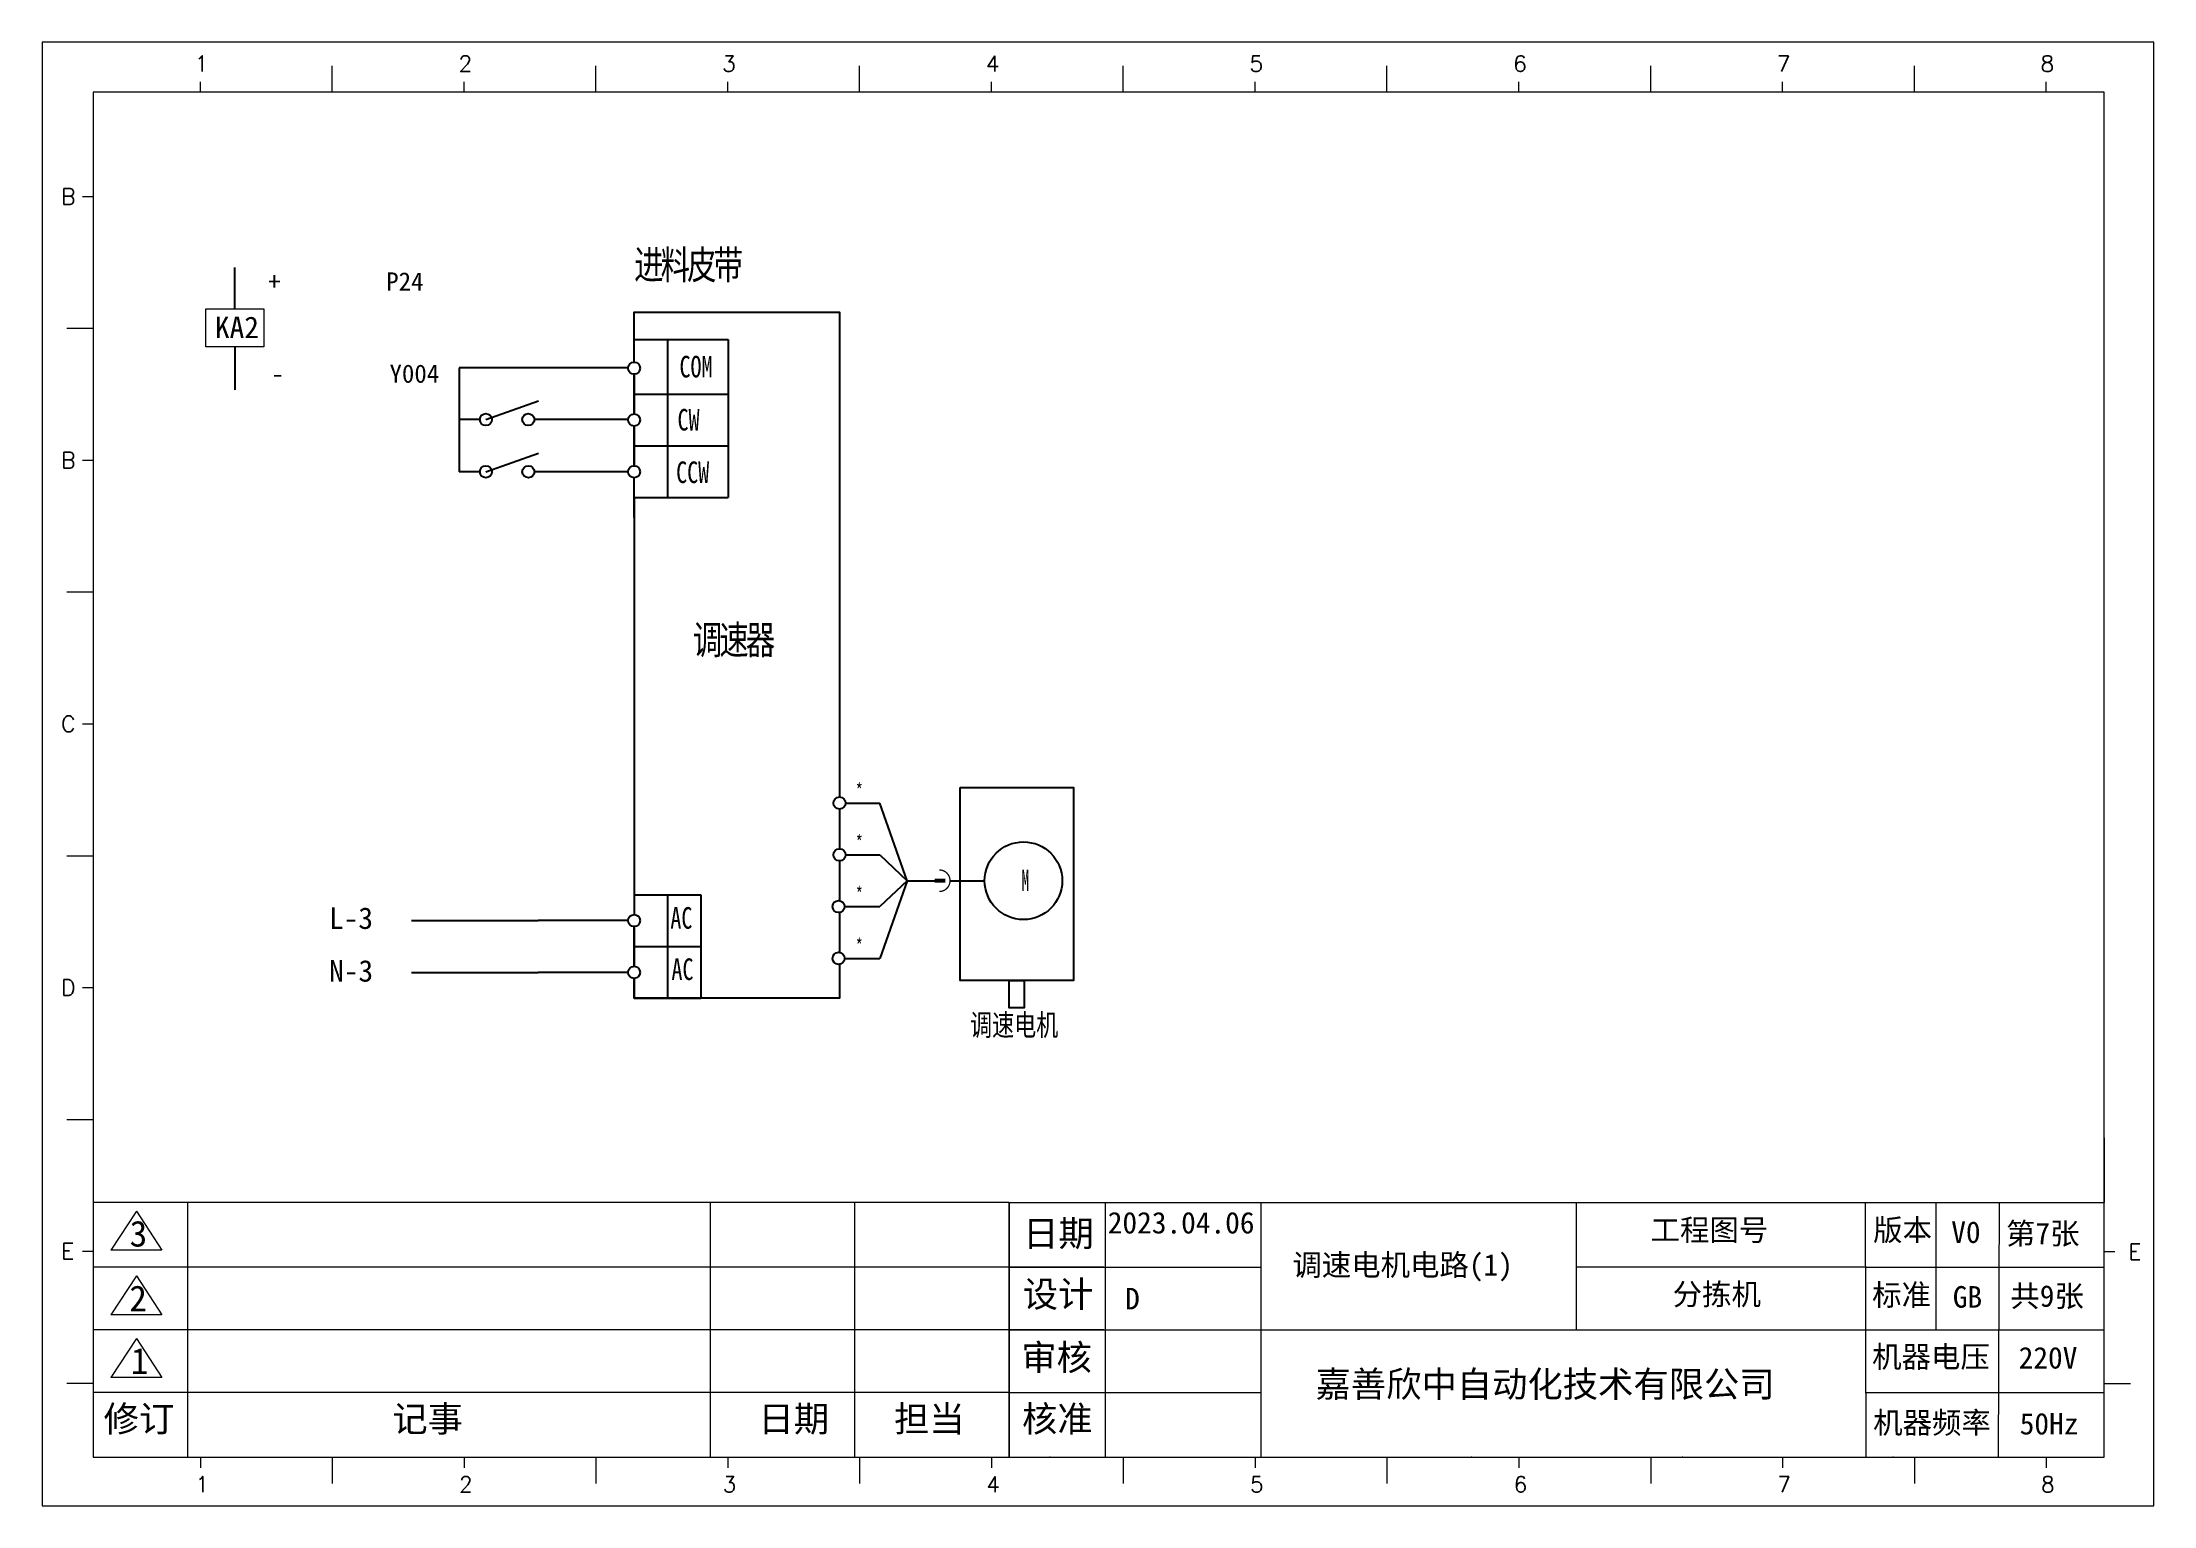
# Model space of a CAD drawing. Header units: millimetres. Extents: x 40430 to 48442, y -3636 to 4180.
# Drawn here: x 45767 to 46354, y 1254 to 1661 of the extents above; entities that cross this region are included whole.
import ezdxf
from ezdxf.enums import TextEntityAlignment as Align

# ---------------------------------------------------------------- set-up
doc = ezdxf.new("R2010")
doc.units = ezdxf.units.MM
for name, color, linetype in [('ABDE_DENG', 4, 'Continuous'), ('ABDE_LIN', 1, 'Continuous'), ('WORD', 102, 'Continuous'), ('文本', 6, 'Continuous')]:
    doc.layers.add(name, color=color, linetype=linetype)
doc.styles.add('3.0Rockwell', font='ROCK.TTF', dxfattribs={"width": 0.75, "height": 3})
doc.styles.add('5.0宋体', font='', dxfattribs={"width": 0.75, "height": 5})
doc.styles.add('5.0罗马', font='times.ttf', dxfattribs={"width": 0.5, "height": 5})
doc.styles.add('SIMPLEX', font='SIMPLEX')
doc.styles.get("Standard").update_dxf_attribs({"font": ''})
doc.styles.add('SYS', font='romans.shx', dxfattribs={"width": 0.7})
doc.styles.get('5.0宋体').set_extended_font_data('SimSun')
doc.styles.get('Standard').set_extended_font_data('SimSun')

msp = doc.modelspace()

# ---------------------------------------------------------------- texts
at = {"color": 0, "lineweight": 9, "style": 'SIMPLEX'}
for s, height, p in [('1', 4.400270579437593, (45809.2809184107, 1653.003888678792)), ('2', 4.400270579437593, (45882.61876140133, 1653.003888678792)), ('3', 4.400270579437593, (45955.95660439196, 1653.003888678792)), ('4', 4.400270579437593, (46029.29444738259, 1653.003888678792)), ('5', 4.400270579437593, (46102.63229037319, 1653.003888678792)), ('6', 4.400270579437593, (46175.97013336382, 1653.003888678792)), ('7', 4.400270579437593, (46249.30797635445, 1653.003888678792)), ('8', 4.400270579437593, (46322.64581934508, 1653.003888678792)), ('B', 4.458940853830094, (45772.08854673772, 1616.022218261756)), ('B', 4.458940853830094, (45772.08854673772, 1542.684375271132)), ('C', 4.458940853830094, (45772.08854673772, 1469.346532280503)), ('D', 4.458940853830094, (45772.08854673772, 1396.00868928988)), ('E', 4.458940853830094, (45772.08854673772, 1322.670846299251)), ('E', 4.458940853830094, (46347.03781650737, 1322.525975436573)), ('1', 4.400270579437593, (45809.41288413388, 1257.877860646471)), ('2', 4.400270579437593, (45882.75072712449, 1257.877860646471)), ('3', 4.400270579437593, (45956.08857011512, 1257.877860646471)), ('4', 4.400270579437593, (46029.42641310575, 1257.877860646471)), ('5', 4.400270579437593, (46102.76425609637, 1257.877860646471)), ('6', 4.400270579437593, (46176.102099087, 1257.877860646471)), ('7', 4.400270579437593, (46249.43994207763, 1257.877860646471)), ('8', 4.400270579437593, (46322.77778506826, 1257.877860646471))]:
    msp.add_text(s, height=height, dxfattribs=at).set_placement(p)
at = {"color": 4, "lineweight": 30, "char_height": 8, "attachment_point": 7, "style": '5.0宋体'}
for s, insert, width in [('\\pt6.667;{\\T0.9;\\C256;进料皮带}', (45931.45157010108, 1594.381449831729), 150.5853492691258), ('\\pt6.667;{\\T0.9;\\C256;调速器}', (45947.77994766487, 1490.098572121161), 28.56219995990432)]:
    msp.add_mtext(s, dxfattribs=dict(at, insert=insert, width=width))
at = {"lineweight": 9}
note = msp.add_mtext_dynamic_manual_height_columns('\\pi-15.246,l20.328,t20.328;+', width=5.082000000000001, gutter_width=12.5, heights=[5.082000000000001, 0], dxfattribs=dict(at, insert=(45824.59751518832, 1597.170534318591), char_height=5.082000000000001, attachment_point=1))
for column, words in zip(note.columns.linked_columns, ['\\pl20.328,t0,20.328;^IP24']):
    column.text = words
at = {"color": 0, "lineweight": 9, "attachment_point": 1}
for s, insert, char_height, width in [('KA2', (45814.8614259049, 1584.885023458644), 6, 12.28270072731766), ('3', (45791.14421157179, 1333.404894074433), 7.199999999993452, 80.39999999992688), ('日期', (46039.66151255593, 1333.463617209337), 7.199999999993452, 80.39999999992688), ('{\\fSimSun|b0|i0|c134|p2;工程图号}', (46214.17993471987, 1333.837104359645), 5.999999999994543, 93.94654740826618), ('{\\fSimSun|b0|i0|c134|p2;版本}', (46276.07934693055, 1333.837104359645), 5.999999999994543, 93.94654740826618), ('{\\fSimSun|b0|i0|c134|p2;V0}', (46297.79654205247, 1333.219138523381), 5.999999999994543, 93.94654740826618), ('{\\fSimSun|b0|i0|c134|p2;第7张}', (46313.01611397664, 1332.846556192772), 5.999999999994543, 93.94654740826618), ('{\\fFangSong_GB2312|b0|i0|c134|p0;设计}', (46039.53327539048, 1316.59541785909), 7.199999999993452, 80.39999999992688), ('{\\f宋体|b0|i0|c134|p2;标准}', (46275.79722516656, 1315.781311464363), 5.999999999994543, 93.94654740826618), ('{\\fSimSun|b0|i0|c134|p2;共9张}', (46314.23469919916, 1315.472292407956), 5.999999999994543, 93.94654740826618), ('2', (45791.0508404276, 1315.393193376343), 7.199999999993452, 80.39999999992688), ('{\\f宋体|b0|i0|c134|p2;GB}', (46298.23842431144, 1315.217067936386), 5.999999999994543, 93.94654740826618), ('{\\fFangSong_GB2312|b0|i0|c134|p0;审核}', (46039.12967135373, 1298.990667133984), 7.199999999993452, 80.39999999992688), ('{\\f宋体|b0|i0|c134|p2;机器电压}', (46275.79722516656, 1298.571883861047), 5.999999999994543, 93.94654740826618), ('{\\fSimSun|b0|i0|c134|p2; 220V}', (46312.4730544851, 1298.289762097058), 5.999999999994543, 93.94654740826618), ('1', (45791.48144776476, 1297.997520721326), 7.199999999993452, 80.39999999992688), ('修订', (45783.91527761336, 1281.909075954975), 7.199999999993452, 80.39999999992688), ('记事', (45864.21191158671, 1281.909075954975), 7.199999999993452, 80.39999999992688), ('日期', (45966.0405988955, 1281.909075954975), 7.199999999993452, 80.39999999992688), ('担当', (46003.75454649515, 1281.909075954975), 7.199999999993452, 80.39999999992688), ('{\\fFangSong_GB2312|b0|i0|c134|p0;核准}', (46039.35007898184, 1281.909075954975), 7.199999999993452, 80.39999999992688), ('{\\f宋体|b0|i0|c134|p2;机器频率}', (46276.07934693055, 1280.233969201776), 5.999999999994543, 93.94654740826618), ('{\\f宋体|b0|i0|c134|p2; 50Hz}', (46312.75517624909, 1279.951847437787), 5.999999999994543, 93.94654740826618)]:
    msp.add_mtext(s, dxfattribs=dict(at, insert=insert, char_height=char_height, width=width))
at = {"lineweight": 9}
note = msp.add_mtext_dynamic_manual_height_columns('\\pi-15.246,l25.41,t25.41;-', width=5.082000000000001, gutter_width=12.5, heights=[5.082000000000001, 0], dxfattribs=dict(at, insert=(45820.42747208583, 1571.540427215079), char_height=5.082000000000001, attachment_point=1))
for column, words in zip(note.columns.linked_columns, ['\\pl25.41,t0,25.41;^I Y004']):
    column.text = words
at = {"char_height": 6, "attachment_point": 1}
for s, insert, width, style in [('{\\fSimSun|b0|i0|c0|p2;\\C6;M}', (46039.2520896122, 1431.086419038121), 248.1409206612446, '5.0罗马'), ('{\\C6;调速电机}', (46024.8684559234, 1390.849848205074), 52.71491163262471, '5.0宋体')]:
    msp.add_mtext(s, dxfattribs=dict(at, insert=insert, width=width, style=style))
at = {"lineweight": 9, "attachment_point": 1}
for s, insert, char_height, width in [('2023.04.06', (46063.19559682742, 1335.853304318061), 5.999999999994543, 93.94654740826618), ('分拣机', (46220.32041220645, 1315.957627094172), 5.999999999994543, 93.94654740826618), ('{\\fSimSun|b0|i0|c134|p2;D}', (46068.01867252157, 1314.731498628871), 6, 93.94654740835162), ('{\\fSimSun|b1|i0|c134|p34;嘉善欣中自动化技术有限公司}', (46120.99761910854, 1291.564568201202), 7.199999999993452, 179.078118627901)]:
    msp.add_mtext(s, dxfattribs=dict(at, insert=insert, char_height=char_height, width=width))
at = {"color": 0, "lineweight": 9, "insert": (46114.52654652569, 1324.114691754918), "char_height": 5.999999999994543, "attachment_point": 1}
msp.add_mtext_dynamic_manual_height_columns('调速电机电路(1)', width=75.01224434101823, gutter_width=12.5, heights=[0], dxfattribs=at)
at = {"layer": 'WORD', "char_height": 4, "attachment_point": 1, "style": '3.0Rockwell'}
for insert, width in [((45993.06275942939, 1455.065873292364), 7.819946757956495), ((45993.06275942939, 1440.665873292366), 5.727567857360555), ((45993.06275942939, 1426.265873292366), 6.525171708300332), ((45993.06275942939, 1411.865873292367), 7.424227630221139)]:
    msp.add_mtext('{\\fSimSun|b0|i0|c134|p2;*}', dxfattribs=dict(at, insert=insert, width=width))
at = {"layer": '文本', "color": 0, "char_height": 6, "width": 50.76668478651963, "attachment_point": 1, "style": '5.0宋体'}
for s, insert in [('COM', (45944.08589089124, 1573.949199734111)), ('CW', (45943.5303547873, 1559.182646507066)), ('CCW', (45943.15119225261, 1544.573625290884)), ('{\\W1;\\C256;L-3}', (45846.59577704583, 1420.552619362308)), ('AC', (45941.53944631946, 1420.626999219132)), ('{\\W1;\\C256;N-3}', (45846.61828499957, 1405.892710210212)), ('AC', (45941.84566172145, 1406.362783703159))]:
    msp.add_mtext(s, dxfattribs=dict(at, insert=insert))

# ---------------------------------------------------------------- blocks, each defined once
blk = doc.blocks.new('S_110')
at = {"color": 3, "linetype": 'Continuous', "const_width": 0.3}
blk.add_lwpolyline([(-2.5, -2.5, -1), (2.5, -2.5, -1)], format="xyb", dxfattribs=at)
at = {"color": 3, "linetype": 'Continuous'}
blk.add_lwpolyline([(0, 0), (0, 2.733000000000174)], dxfattribs=at)
for points, const_width in [([(0, -3.557877853301761), (0, -1.057877853301761)], 0.9), ([(0, -5.233000000000174), (0, -2.5)], 0.3)]:
    blk.add_lwpolyline(points, dxfattribs=dict(at, const_width=const_width))
at = {"style": 'SYS', "width": 0.7, "flags": 1}
for tag in ['XYVALUE', 'VALUE']:
    blk.add_attdef(tag, text='', height=0.02, dxfattribs=at).set_placement((0.1149999999997817, 5.733000000000174), align=Align.MIDDLE)
blk = doc.blocks.new('插头和插座')
at = {"layer": 'ABDE_DENG', "linetype": 'Continuous', "rotation": 90}
blk.add_blockref('S_110', (-5.233000000000174, 0), dxfattribs=at)

# ---------------------------------------------------------------- linework, layer by layer
at = {"color": 0, "lineweight": 9}
for p, q in [((45847.50687039174, 1647.258421919125), (45847.50687039174, 1654.592206218186)), ((45920.84471338237, 1647.258421919125), (45920.84471338237, 1654.592206218186)), ((45994.18255637298, 1647.258421919125), (45994.18255637298, 1654.592206218186)), ((46067.52039936361, 1647.258421919125), (46067.52039936361, 1654.592206218186)), ((46140.85824235424, 1647.258421919125), (46140.85824235424, 1654.592206218186)), ((46214.19608534487, 1647.258421919125), (46214.19608534487, 1654.592206218186)), ((46287.5339283355, 1647.258421919125), (46287.5339283355, 1654.592206218186)), ((46340.33717528875, 1647.258421919125), (45780.97522493318, 1647.258421919125)), ((45780.97522493318, 1647.258421919125), (45780.97522493318, 1267.644941477928)), ((45810.83794889643, 1647.258421919125), (45810.83794889643, 1650.191935638753)), ((45884.17579188706, 1647.258421919125), (45884.17579188706, 1650.191935638753)), ((45957.51363487767, 1647.258421919125), (45957.51363487767, 1650.191935638753)), ((46030.85147786829, 1647.258421919125), (46030.85147786829, 1650.191935638753)), ((46104.18932085892, 1647.258421919125), (46104.18932085892, 1650.191935638753)), ((46177.52716384955, 1647.258421919125), (46177.52716384955, 1650.191935638753)), ((46250.86500684018, 1647.258421919125), (46250.86500684018, 1650.191935638753)), ((46324.20284983081, 1647.258421919125), (46324.20284983081, 1650.191935638753)), ((46340.33717528875, 1267.644941477928), (46340.33717528875, 1647.258421919125)), ((45780.97522493318, 1618.185163404525), (45778.04171121356, 1618.185163404525)), ((45780.97522493318, 1581.516241909211), (45773.64144063411, 1581.516241909211)), ((45780.97522493318, 1544.847320413896), (45778.04171121356, 1544.847320413896)), ((45780.97522493318, 1508.178398918582), (45773.64144063411, 1508.178398918582)), ((45780.97522493318, 1471.509477423268), (45778.04171121356, 1471.509477423268)), ((45780.97522493318, 1434.840555927954), (45773.64144063411, 1434.840555927954)), ((45780.97522493318, 1398.171634432644), (45778.04171121356, 1398.171634432644)), ((45780.97522493318, 1361.50271293733), (45773.64144063411, 1361.50271293733)), ((46340.33840715254, 1356.449352193538), (46340.33840715254, 1338.489340805203)), ((45793.02638925034, 1336.076314322966), (45785.92072615292, 1325.238268236428)), ((45793.02638925034, 1336.076314322966), (45800.13205234776, 1325.238268236428)), ((45807.23618802844, 1338.459688184142), (45807.23618802844, 1267.644941477928)), ((45952.62891838468, 1338.459688184142), (45952.62891838468, 1267.644941477928)), ((45992.79152484629, 1338.459688184142), (45992.79152484629, 1267.644941477928)), ((46035.80859555975, 1338.459688184142), (46035.80859555975, 1267.659688184207)), ((46035.80859555975, 1338.458404257781), (46340.33717528875, 1338.444941477864)), ((46062.43383657021, 1338.444941477864), (46062.43383657021, 1267.644941477928)), ((46105.73717528897, 1338.444941477864), (46105.73717528897, 1267.644941477928)), ((46193.44499679642, 1338.529868517286), (46193.44499679642, 1302.982526254699)), ((46273.84969953322, 1338.529868517286), (46274.0714957294, 1267.675891162777)), ((46293.51978032503, 1338.406925917193), (46293.48164980536, 1303.029628139698)), ((46311.08977237974, 1338.529868517286), (46310.80889497179, 1267.652928088748)), ((45780.97522493318, 1324.833791442015), (45778.04171121356, 1324.833791442015)), ((45800.13205234776, 1325.238268236428), (45785.92072615292, 1325.238268236428)), ((46340.33717528875, 1324.83379144202), (46343.27068900837, 1324.83379144202)), ((46062.06955865501, 1320.455360851161), (45780.97522493318, 1320.447987498022)), ((45793.02593294645, 1318.064613624876), (45785.92026984903, 1307.226567538338)), ((45793.02593294645, 1318.064613624876), (45800.13159604387, 1307.226567538338)), ((46035.80859555975, 1320.455360851161), (46105.73717528897, 1320.444941477881)), ((46273.90631128849, 1320.444941477881), (46193.44499679642, 1320.444941477881)), ((46273.84969953322, 1320.444941477881), (46340.33717528875, 1320.444941477881)), ((45800.13159604387, 1307.226567538338), (45785.92026984903, 1307.226567538338)), ((46062.06955865501, 1303.059688184174), (45780.97522493318, 1303.052314831035)), ((45793.02638925034, 1300.668940969858), (45785.92072615292, 1289.830894883321)), ((45793.02638925034, 1300.668940969858), (45800.13205234776, 1289.830894883321)), ((46035.80859555975, 1303.055360851177), (46105.73717528897, 1303.044941477896)), ((46105.73717528897, 1303.044941477896), (46340.33717528875, 1303.044941477897)), ((45780.97522493318, 1288.164869946706), (45773.64144063411, 1288.164869946706)), ((45800.13205234776, 1289.830894883321), (45785.92072615292, 1289.830894883321)), ((46340.33717528875, 1288.164869946706), (46347.67095958782, 1288.164869946706)), ((46035.80859555975, 1285.655379576331), (45780.97522493318, 1285.655379576331)), ((46035.80859555975, 1285.655379576331), (46105.71778209975, 1285.64496309264)), ((46274.13182129721, 1285.644941477912), (46340.33717528875, 1285.644941477913)), ((45780.97522493318, 1267.644941477928), (46340.33717528875, 1267.644941477928)), ((45810.83794889643, 1267.644941477928), (45810.83794889643, 1264.711427758299)), ((45847.50687039174, 1267.644941477928), (45847.50687039174, 1260.311157178861)), ((45884.17579188706, 1267.644941477928), (45884.17579188706, 1264.711427758299)), ((45920.84471338237, 1267.644941477928), (45920.84471338237, 1260.311157178861)), ((45957.51363487767, 1267.644941477928), (45957.51363487767, 1264.711427758299)), ((45994.182556373, 1267.644941477928), (45994.182556373, 1260.311157178861)), ((46030.85147786829, 1267.644941477928), (46030.85147786829, 1264.711427758299)), ((46067.52039936361, 1267.644941477928), (46067.52039936361, 1260.311157178861)), ((46104.18932085892, 1267.644941477928), (46104.18932085892, 1264.711427758299)), ((46140.85824235424, 1267.644941477928), (46140.85824235424, 1260.311157178861)), ((46177.52716384955, 1267.644941477928), (46177.52716384955, 1264.711427758299)), ((46214.19608534487, 1267.644941477928), (46214.19608534487, 1260.311157178861)), ((46250.86500684018, 1267.644941477928), (46250.86500684018, 1264.711427758299)), ((46287.5339283355, 1267.644941477928), (46287.5339283355, 1260.311157178861)), ((46324.20284983081, 1267.644941477928), (46324.20284983081, 1264.711427758299))]:
    msp.add_line(p, q, dxfattribs=at)
at = {"linetype": 'ByBlock', "lineweight": -2}
for p, q in [((45820.42747208583, 1587.00683912667), (45820.42747208583, 1598.496213498505)), ((45820.42747208583, 1576.438235875523), (45820.42747208583, 1564.470002794531)), ((45882.82850669287, 1570.619124015516), (45882.82850669288, 1541.714785989314)), ((45890.23180310157, 1556.219124015516), (45904.82152577333, 1561.429646423324)), ((45888.55267663798, 1556.219124015516), (45882.82850669287, 1556.219124015516)), ((45890.23180310158, 1541.714785989314), (45904.82152577334, 1546.925308397122)), ((45888.55267663799, 1541.714785989314), (45882.82850669288, 1541.714785989314)), ((45869.49494814116, 1416.878866760977), (45904.74703810365, 1416.878866760986)), ((45869.49491949673, 1402.47887745668), (45904.74700945923, 1402.47887745669))]:
    msp.add_line(p, q, dxfattribs=at)
at = {"color": 7, "ltscale": 0.1}
for p, q in [((45931.45173953545, 1578.538163220387), (45940.74373330476, 1578.538163220387)), ((45940.74368823931, 1578.538148287854), (45957.58479588313, 1578.538148287854)), ((45957.58479588313, 1578.538148287854), (45957.58479588312, 1534.514785989314)), ((45931.45173953545, 1563.314785989314), (45957.58479588314, 1563.314785989314)), ((45931.45173953545, 1548.914785989315), (45957.58479588313, 1548.914785989316)), ((45931.45173953545, 1534.514785989314), (45931.45173953545, 1418.557993224575)), ((45931.45173953545, 1534.514785989314), (45957.58479588313, 1534.514785989314)), ((45931.45173953545, 1424.078866760987), (45950.03572707406, 1424.07886676099)), ((45940.74373330476, 1424.078866760989), (45940.74373330476, 1395.278866760984)), ((45950.03572707406, 1424.078866760987), (45950.03572707406, 1395.278866760988)), ((45929.77261307185, 1416.878866760986), (45904.74703810365, 1416.878866760986)), ((45931.45173953545, 1415.199740297398), (45931.45173953545, 1404.042051392426)), ((45931.45173953545, 1409.678866760986), (45950.03572707406, 1409.678866760989)), ((45929.77261307185, 1402.478866760986), (45904.74703810365, 1402.478866760986)), ((45931.45173953545, 1400.799740297398), (45931.45173953545, 1395.278866760987)), ((45931.45173953545, 1395.278866760987), (45950.03572707406, 1395.278866760988))]:
    msp.add_line(p, q, dxfattribs=at)
for p, q in [((45929.77585789971, 1570.619124015516), (45882.82850669287, 1570.619124015516)), ((45931.45173953545, 1568.835659525726), (45931.45173953545, 1557.793912452904)), ((45929.77585789971, 1556.219124015516), (45903.70727592442, 1556.219124015516)), ((45931.45173953545, 1554.435659525727), (45931.45173953545, 1543.393912452904)), ((45929.77261307186, 1541.714785989314), (45903.71913137483, 1541.714785989314)), ((45988.56854258836, 1462.298894676435), (45988.56854258836, 1451.257147603612)), ((45988.56854258836, 1447.898894676435), (45988.56854258836, 1436.857147603612)), ((45990.24766905194, 1449.578021140022), (45999.83721636802, 1449.578021140022)), ((46007.4181007361, 1427.969395861687), (45999.83721636802, 1449.578021140022)), ((45990.24766905194, 1435.178021140025), (45999.83721636802, 1435.178021140025)), ((45999.83721636802, 1435.178021140025), (46007.4181007361, 1427.969395861687)), ((46007.4181007361, 1427.969395861687), (45999.83721636802, 1420.778021140025)), ((46007.4181007361, 1427.969395861687), (45999.83721636802, 1406.378021140027)), ((46007.4181007361, 1427.969395861687), (46017.31396987427, 1427.969395861687)), ((46022.60383937509, 1427.969395861687), (46028.94688720194, 1427.969395861687)), ((45990.24766905194, 1420.778021140025), (45999.83721636802, 1420.778021140025)), ((45990.24766905194, 1406.378021140027), (45999.83721636802, 1406.378021140027))]:
    msp.add_line(p, q)
at = {"color": 0, "lineweight": 9}
for points in [[(45766.83025160007, 1254.125585997119), (46354.1265043773, 1254.125585997119), (46354.1265043773, 1661.174418202026), (45766.83025160007, 1661.174418202026)], [(45812.36454435308, 1587.00683912667), (45828.49039981858, 1587.00683912667), (45828.49039981858, 1576.438235875523), (45812.36454435308, 1576.438235875523)], [(46035.80859555975, 1338.459688184142), (45780.97522493318, 1338.459688184142), (45780.97522493318, 1267.644941477928), (46035.80859555975, 1267.644941477928)]]:
    msp.add_lwpolyline(points, close=True, dxfattribs=at)
for points in [[(45931.45173953545, 1572.193912452902), (45931.45173953545, 1586.101197471888), (45988.56854258836, 1586.101197471888), (45988.56854258836, 1565.949199734111)], [(45931.45173953545, 1572.193912452902), (45931.45173953545, 1578.538163220387), (45940.74373330476, 1578.538163220387), (45940.74373330476, 1534.514785989314)], [(45931.45173953545, 1557.793912452904), (45931.45173953545, 1568.835659525725)], [(45988.56854258836, 1565.949199734111), (45988.56854258836, 1451.257147603611)], [(45931.45173953545, 1543.393912452904), (45931.45173953545, 1554.435659525727)], [(45931.45173953545, 1528.993912452904), (45931.45173953545, 1540.035659525727)], [(45988.56854258836, 1462.298894676433), (45988.56854258836, 1451.257147603612)], [(45988.56854258836, 1447.898894676435), (45988.56854258836, 1436.857147603612)], [(45988.56854258836, 1447.898894676434), (45988.56854258836, 1436.857147603611)], [(45988.56854258836, 1433.498894676435), (45988.56854258836, 1422.439897046942)], [(45988.56854258836, 1433.498894676434), (45988.56854258836, 1422.439897046941)], [(45988.56854258836, 1419.116145233105), (45988.56854258836, 1408.039897046941)], [(45988.56854258836, 1419.116145233104), (45988.56854258836, 1410.370337048039)], [(45931.45173953545, 1404.157993224576), (45931.45173953545, 1415.199740297399)], [(45931.45173953545, 1404.042051392426), (45931.45173953545, 1408.32230833123)], [(45988.56851752306, 1404.716141612416), (45988.56845071749, 1395.278866760987), (45931.45173953545, 1395.278866760987), (45931.45173953545, 1400.799740297398)], [(45988.56854258836, 1408.256985853543), (45988.5685410516, 1408.039897268935)]]:
    msp.add_lwpolyline(points)
at = {"ltscale": 0.05}
for points in [[(45931.45173953545, 1568.835659525726), (45931.45173953545, 1557.793912452904)], [(45931.45173953545, 1554.435659525727), (45931.45173953545, 1543.393912452904)], [(45988.56854258836, 1462.298894676435), (45988.56854258836, 1451.257147603612)], [(45988.56854258836, 1447.898894676435), (45988.56854258836, 1436.857147603612)]]:
    msp.add_lwpolyline(points, dxfattribs=at)
msp.add_lwpolyline([(46022.11385456067, 1453.851859077073), (46053.66134007364, 1453.851859077073), (46053.66134007364, 1400.213558300324), (46022.11385456067, 1400.213558300324)], close=True)
at = {"lineweight": 25, "ltscale": 0.1}
msp.add_lwpolyline([(46035.80055300337, 1400.213558300324), (46039.97464163093, 1400.213558300324), (46039.97464163093, 1392.597235505683), (46035.80055300337, 1392.597235505683)], close=True, dxfattribs=at)
at = {"ltscale": 0.05}
for centre in [(45931.45173953545, 1570.514785989314), (45890.23180310157, 1556.219124015516), (45902.02814946083, 1556.219124015516), (45931.45173953545, 1556.114785989314), (45890.23180310158, 1541.714785989314), (45902.04000491124, 1541.714785989314), (45931.45173953545, 1541.714785989314), (45988.56854258836, 1449.578021140022), (45988.56854258836, 1435.178021140023), (45988.32847145155, 1420.778021140022), (45931.45173953545, 1416.878866760986), (45931.45173953545, 1402.478866760986), (45988.32847145155, 1406.378021140023)]:
    msp.add_circle(centre, 1.679126463588545, dxfattribs=at)
msp.add_circle((46039.74688720194, 1427.969395861687), 10.79999999999839)
at = {"color": 0, "lineweight": 9}
for p in [(46047.08717528902, 1267.644941477928), (46105.73717528897, 1267.644941477928), (46164.38717528891, 1267.644941477928), (46223.03717528886, 1267.644941477928), (46281.68717528881, 1267.644941477928)]:
    msp.add_point(p, dxfattribs=at)

# ---------------------------------------------------------------- block references
at = {"layer": 'ABDE_LIN', "linetype": 'Continuous', "xscale": 1.200000000004366, "yscale": 1.199999999999818, "zscale": 1.2, "rotation": 180}
msp.add_blockref('插头和插座', (46013.04463937509, 1427.969395861687), dxfattribs=at)

msp.set_redraw_order([(e.dxf.handle, doc.entitydb.next_handle()) for e in msp.query("TEXT MTEXT ATTDEF DIMENSION ARC_DIMENSION")])  # texts and dimensions are drawn at this point

doc.saveas('drawing.dxf')
